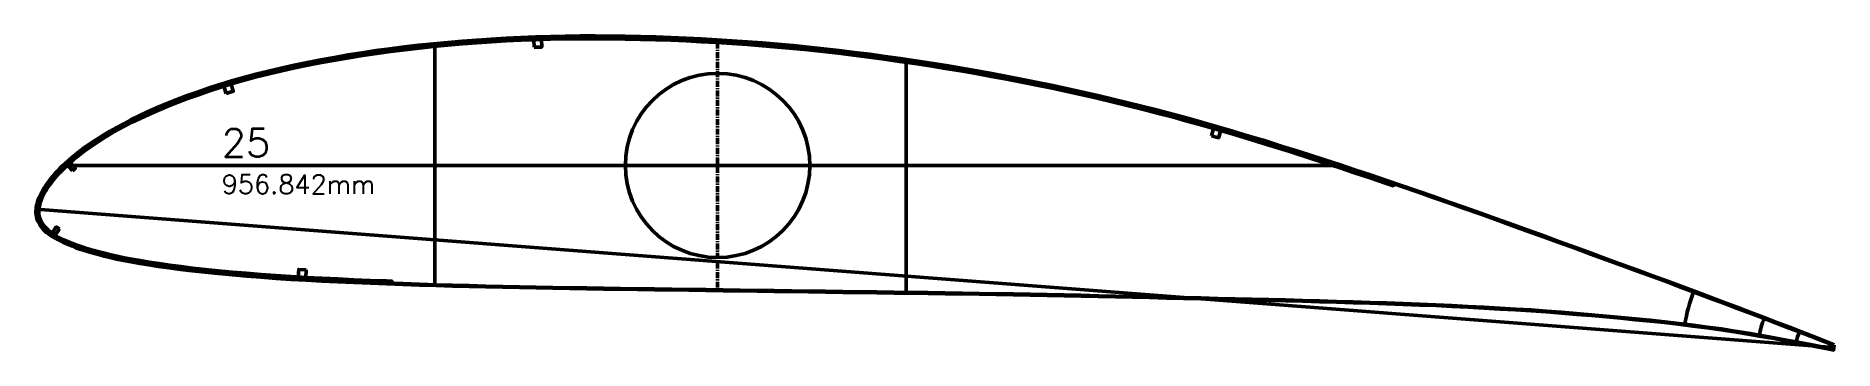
# Model space of a CAD drawing. Header units: metres. Extents: x -3 to 1074, y -15727 to -22.
# Drawn here: x -3 to 951, y -5198 to -5031 of the extents above; entities that cross this region are included whole.
import ezdxf
from ezdxf.enums import TextEntityAlignment as Align

# ---------------------------------------------------------------- set-up
doc = ezdxf.new("R2010")
doc.units = ezdxf.units.M
doc.linetypes.add('CENTER', pattern=[5.08, 3.175, -0.635, 0.635, -0.635])
for name, color, linetype, lineweight in [('FoilLayer', 7, 'Continuous', 50), ('StringerLayer', 7, 'Continuous', 50), ('SubLayer', 7, 'Continuous', 50), ('TextLayer', 7, 'Continuous', 50)]:
    doc.layers.add(name, color=color, linetype=linetype, lineweight=lineweight)
doc.styles.add('MSゴシック', font='romans')

msp = doc.modelspace()

# ---------------------------------------------------------------- texts
at = {"layer": 'TextLayer', "style": 'MSゴシック'}
msp.add_text('25', height=15, dxfattribs=at).set_placement((95.68, -5100), align=Align.BOTTOM_LEFT)
msp.add_text('956.842mm', height=10, dxfattribs=at).set_placement((95.68, -5105), align=Align.TOP_LEFT)

# ---------------------------------------------------------------- linework, layer by layer
at = {"layer": 'FoilLayer'}
for points in [[(951.28, -5195.22), (948.43, -5194.06), (943.85, -5192.29), (938.89, -5190.33), (933.48, -5188.22), (927.57, -5185.97), (921.22, -5183.54), (914.5, -5180.97), (907.46, -5178.28), (900.22, -5175.52), (892.91, -5172.76), (885.54, -5170.04), (878.07, -5167.22), (870.51, -5164.35), (862.83, -5161.49), (855.01, -5158.6), (847.06, -5155.69), (838.97, -5152.72), (830.74, -5149.71), (822.42, -5146.67), (814.04, -5143.61), (805.63, -5140.54), (797.22, -5137.48), (788.81, -5134.43), (780.4, -5131.39), (772, -5128.37), (763.62, -5125.37), (755.26, -5122.39), (746.94, -5119.44), (738.64, -5116.53), (730.34, -5113.65), (722.07, -5110.79), (713.81, -5107.97), (705.57, -5105.18), (697.34, -5102.43), (689.12, -5099.71), (680.9, -5097.03), (672.68, -5094.38), (664.49, -5091.75), (656.34, -5089.17), (648.25, -5086.65), (640.21, -5084.19), (632.21, -5081.8), (624.23, -5079.46), (616.26, -5077.18), (608.31, -5074.96), (600.36, -5072.8), (592.42, -5070.69), (584.49, -5068.65), (576.55, -5066.67), (568.6, -5064.74), (560.63, -5062.86), (552.64, -5061.04), (544.64, -5059.27), (536.63, -5057.55), (528.61, -5055.89), (520.57, -5054.28), (512.5, -5052.73), (504.42, -5051.22), (496.31, -5049.76), (488.18, -5048.36), (480.05, -5046.99), (471.91, -5045.68), (463.78, -5044.43), (455.64, -5043.22), (447.52, -5042.07), (439.4, -5040.98), (431.29, -5039.94), (423.17, -5038.96), (415.07, -5038.04), (406.96, -5037.18), (398.86, -5036.37), (390.76, -5035.62), (382.66, -5034.93), (374.56, -5034.3), (366.45, -5033.73), (358.34, -5033.22), (350.23, -5032.76), (342.13, -5032.36), (334.04, -5032.02), (325.96, -5031.74), (317.89, -5031.52), (309.83, -5031.36), (301.8, -5031.25), (293.8, -5031.21), (285.84, -5031.22), (277.94, -5031.31), (270.08, -5031.46), (262.25, -5031.7), (254.43, -5032.02), (246.61, -5032.4), (238.81, -5032.85), (231.04, -5033.38), (223.29, -5033.97), (215.57, -5034.63), (207.88, -5035.37), (200.24, -5036.17), (192.65, -5037.05), (185.11, -5038.01), (177.62, -5039.03), (170.19, -5040.13), (162.83, -5041.31), (155.53, -5042.58), (148.27, -5043.92), (141.11, -5045.31), (134.07, -5046.76), (127.18, -5048.28), (120.42, -5049.87), (113.79, -5051.55), (107.3, -5053.3), (100.94, -5055.13), (94.72, -5057.03), (88.65, -5058.99), (82.75, -5061.01), (77.03, -5063.09), (71.5, -5065.2), (66.19, -5067.33), (61.12, -5069.46), (56.32, -5071.58), (51.78, -5073.68), (47.51, -5075.76), (43.51, -5077.82), (39.77, -5079.84), (36.29, -5081.82), (33.04, -5083.75), (30.03, -5085.61), (27.24, -5087.43), (24.65, -5089.19), (22.26, -5090.9), (20.05, -5092.57), (17.99, -5094.2), (16.09, -5095.77), (14.32, -5097.3), (12.68, -5098.79), (11.16, -5100.23), (9.75, -5101.64), (8.44, -5103), (7.23, -5104.34), (6.1, -5105.64), (5.06, -5106.91), (4.09, -5108.15), (3.2, -5109.37), (2.37, -5110.56), (1.6, -5111.72), (0.89, -5112.85), (0.25, -5113.97), (-0.31, -5115.08), (-0.83, -5116.16), (-1.31, -5117.22), (-1.72, -5118.27), (-2.06, -5119.31), (-2.33, -5120.33), (-2.56, -5121.34), (-2.74, -5122.33), (-2.85, -5123.31), (-2.91, -5124.27), (-2.91, -5125.25), (-2.83, -5126.24), (-2.65, -5127.23), (-2.39, -5128.22), (-2.05, -5129.2), (-1.62, -5130.17), (-1.11, -5131.13), (-0.51, -5132.06), (0.17, -5132.97), (0.94, -5133.85), (1.78, -5134.71), (2.7, -5135.55), (3.69, -5136.37), (4.75, -5137.17), (5.9, -5137.93), (7.14, -5138.68), (8.45, -5139.41), (9.85, -5140.12), (11.34, -5140.83), (12.93, -5141.54), (14.62, -5142.25), (16.42, -5142.97), (18.33, -5143.7), (20.38, -5144.43), (22.58, -5145.15), (24.95, -5145.88), (27.49, -5146.61), (30.23, -5147.36), (33.19, -5148.13), (36.4, -5148.92), (39.86, -5149.71), (43.62, -5150.5), (47.69, -5151.28), (52.12, -5152.06), (56.93, -5152.85), (62.14, -5153.64), (67.73, -5154.44), (73.71, -5155.22), (80.06, -5155.98), (86.79, -5156.71), (93.86, -5157.43), (101.21, -5158.12), (108.77, -5158.8), (116.49, -5159.43), (124.33, -5160.01), (132.31, -5160.52), (140.47, -5160.98), (148.78, -5161.41), (157.2, -5161.82), (165.73, -5162.19), (174.38, -5162.54), (183.1, -5162.87), (191.86, -5163.2), (200.64, -5163.52), (209.4, -5163.8), (218.19, -5164.06), (227.03, -5164.29), (235.9, -5164.51), (244.79, -5164.72), (253.67, -5164.92), (262.54, -5165.1), (271.43, -5165.25), (280.36, -5165.39), (289.33, -5165.51), (298.32, -5165.65), (307.33, -5165.79), (316.35, -5165.92), (325.4, -5166.04), (334.46, -5166.16), (343.54, -5166.28), (352.61, -5166.41), (361.69, -5166.54), (370.76, -5166.68), (379.83, -5166.81), (388.9, -5166.93), (397.97, -5167.05), (407.05, -5167.17), (416.12, -5167.29), (425.2, -5167.42), (434.27, -5167.55), (443.34, -5167.68), (452.41, -5167.79), (461.49, -5167.91), (470.55, -5168.02), (479.6, -5168.15), (488.64, -5168.28), (497.68, -5168.42), (506.72, -5168.57), (515.75, -5168.72), (524.76, -5168.88), (533.77, -5169.05), (542.78, -5169.24), (551.81, -5169.44), (560.86, -5169.64), (569.92, -5169.84), (578.97, -5170.03), (588.03, -5170.22), (597.08, -5170.42), (606.12, -5170.63), (615.17, -5170.84), (624.22, -5171.05), (633.25, -5171.26), (642.27, -5171.47), (651.26, -5171.69), (660.24, -5171.92), (669.22, -5172.17), (678.21, -5172.42), (687.19, -5172.68), (696.12, -5172.94), (704.99, -5173.21), (713.8, -5173.5), (722.57, -5173.82), (731.3, -5174.15), (739.94, -5174.49), (748.49, -5174.88), (756.99, -5175.31), (765.48, -5175.78), (773.93, -5176.27), (782.31, -5176.75), (790.53, -5177.23), (798.58, -5177.8), (806.61, -5178.45), (814.64, -5179.11), (822.58, -5179.74), (830.41, -5180.43), (838.21, -5181.21), (845.99, -5181.99), (853.69, -5182.72), (861.27, -5183.49), (868.81, -5184.4), (876.4, -5185.38), (883.95, -5186.35), (891.3, -5187.33), (898.49, -5188.44), (905.65, -5189.63), (912.67, -5190.83), (919.45, -5192.01), (925.91, -5193.19), (932.02, -5194.34), (937.75, -5195.43), (943.07, -5196.46), (947.97, -5197.44), (951, -5198.08)], [(951.11, -5195.64), (948.27, -5194.48), (943.69, -5192.71), (938.73, -5190.75), (933.32, -5188.64), (927.41, -5186.39), (921.06, -5183.96), (914.34, -5181.39), (907.3, -5178.7), (900.06, -5175.94), (892.76, -5173.19), (885.38, -5170.46), (877.91, -5167.64), (870.36, -5164.77), (862.67, -5161.91), (854.86, -5159.02), (846.91, -5156.12), (838.81, -5153.15), (830.59, -5150.13), (822.26, -5147.09), (813.88, -5144.03), (805.48, -5140.97), (797.07, -5137.9), (788.66, -5134.85), (780.25, -5131.82), (771.85, -5128.8), (763.47, -5125.79), (755.11, -5122.81), (746.79, -5119.87), (738.49, -5116.96), (730.2, -5114.07), (721.92, -5111.21), (717.82, -5109.81), (717.48, -5110.81), (713.33, -5109.39), (705.1, -5106.6), (696.87, -5103.85), (688.66, -5101.14), (680.44, -5098.46), (672.23, -5095.8), (664.03, -5093.18), (655.89, -5090.61), (647.81, -5088.09), (639.78, -5085.63), (631.79, -5083.23), (623.82, -5080.9), (615.86, -5078.63), (607.91, -5076.41), (599.97, -5074.25), (592.05, -5072.15), (584.13, -5070.11), (576.2, -5068.12), (568.25, -5066.2), (560.29, -5064.32), (552.32, -5062.5), (544.33, -5060.74), (536.32, -5059.02), (528.31, -5057.36), (520.28, -5055.75), (512.23, -5054.2), (504.15, -5052.7), (496.05, -5051.24), (487.93, -5049.83), (479.81, -5048.47), (471.68, -5047.17), (463.56, -5045.91), (455.43, -5044.71), (447.32, -5043.56), (439.21, -5042.47), (431.11, -5041.43), (423, -5040.45), (414.91, -5039.53), (406.81, -5038.67), (398.72, -5037.86), (390.63, -5037.12), (382.54, -5036.43), (374.45, -5035.8), (366.36, -5035.23), (358.26, -5034.72), (350.16, -5034.26), (342.07, -5033.86), (333.99, -5033.52), (325.92, -5033.24), (317.86, -5033.02), (309.81, -5032.86), (301.79, -5032.75), (293.8, -5032.71), (285.86, -5032.72), (277.97, -5032.81), (270.13, -5032.96), (262.31, -5033.2), (254.5, -5033.51), (246.7, -5033.9), (238.91, -5034.35), (231.15, -5034.87), (223.41, -5035.46), (215.71, -5036.13), (208.04, -5036.86), (200.41, -5037.66), (192.84, -5038.54), (185.31, -5039.49), (177.84, -5040.52), (170.43, -5041.61), (163.09, -5042.79), (155.8, -5044.06), (148.56, -5045.39), (141.41, -5046.78), (134.4, -5048.23), (127.52, -5049.74), (120.78, -5051.33), (114.18, -5052.99), (107.72, -5054.74), (101.38, -5056.56), (95.18, -5058.46), (89.14, -5060.41), (83.26, -5062.42), (77.57, -5064.49), (72.06, -5066.59), (66.78, -5068.71), (61.73, -5070.83), (56.95, -5072.94), (52.43, -5075.03), (48.2, -5077.1), (44.23, -5079.14), (40.51, -5081.15), (37.05, -5083.11), (33.83, -5085.02), (30.85, -5086.87), (28.08, -5088.67), (25.52, -5090.41), (23.16, -5092.1), (20.98, -5093.75), (18.95, -5095.35), (17.07, -5096.91), (15.33, -5098.42), (13.72, -5099.88), (12.22, -5101.29), (10.83, -5102.67), (9.55, -5104.01), (8.36, -5105.32), (7.26, -5106.59), (6.24, -5107.83), (5.3, -5109.04), (4.43, -5110.22), (3.62, -5111.39), (2.87, -5112.52), (2.19, -5113.59), (1.59, -5114.65), (1.04, -5115.72), (0.53, -5116.78), (0.08, -5117.77), (-0.29, -5118.73), (-0.61, -5119.7), (-0.87, -5120.67), (-1.08, -5121.6), (-1.25, -5122.51), (-1.36, -5123.42), (-1.41, -5124.27), (-1.42, -5125.12), (-1.35, -5125.98), (-1.2, -5126.85), (-0.98, -5127.72), (-0.68, -5128.6), (-0.3, -5129.46), (0.15, -5130.32), (0.69, -5131.16), (1.31, -5131.99), (2.01, -5132.81), (2.79, -5133.61), (3.65, -5134.4), (4.58, -5135.17), (5.59, -5135.92), (6.68, -5136.65), (7.86, -5137.37), (9.13, -5138.07), (10.5, -5138.77), (11.96, -5139.46), (13.51, -5140.16), (15.18, -5140.86), (16.95, -5141.57), (18.84, -5142.28), (20.85, -5143), (23.02, -5143.72), (25.36, -5144.44), (27.89, -5145.17), (30.61, -5145.91), (33.55, -5146.68), (36.73, -5147.45), (40.17, -5148.24), (43.9, -5149.02), (47.95, -5149.8), (52.36, -5150.58), (57.16, -5151.36), (62.35, -5152.16), (67.92, -5152.95), (73.88, -5153.73), (80.23, -5154.49), (86.94, -5155.22), (94, -5155.93), (101.34, -5156.63), (108.89, -5157.3), (116.59, -5157.94), (124.42, -5158.51), (132.4, -5159.02), (140.55, -5159.48), (148.85, -5159.91), (157.27, -5160.32), (165.8, -5160.69), (174.43, -5161.04), (183.16, -5161.37), (186.08, -5161.48), (186.04, -5162.53), (191.88, -5162.75), (200.65, -5163.07), (209.42, -5163.35), (218.2, -5163.61), (227.04, -5163.84), (235.91, -5164.06), (244.8, -5164.27), (253.68, -5164.47), (262.55, -5164.65), (271.43, -5164.8), (280.36, -5164.94), (289.34, -5165.06), (298.33, -5165.2), (307.34, -5165.34), (316.36, -5165.47), (325.4, -5165.59), (334.47, -5165.71), (343.54, -5165.83), (352.62, -5165.96), (361.69, -5166.09), (370.77, -5166.23), (379.84, -5166.36), (388.9, -5166.48), (397.98, -5166.6), (407.05, -5166.72), (416.13, -5166.84), (425.2, -5166.97), (434.28, -5167.1), (443.35, -5167.23), (452.42, -5167.34), (461.49, -5167.46), (470.55, -5167.57), (479.6, -5167.7), (488.65, -5167.83), (497.69, -5167.97), (506.73, -5168.12), (515.76, -5168.27), (524.77, -5168.43), (533.78, -5168.6), (542.79, -5168.79), (551.82, -5168.99), (560.87, -5169.19), (569.92, -5169.39), (578.98, -5169.58), (588.04, -5169.77), (597.09, -5169.97), (606.14, -5170.18), (615.18, -5170.39), (624.23, -5170.6), (633.26, -5170.81), (642.28, -5171.02), (651.28, -5171.24), (660.26, -5171.47), (669.24, -5171.72), (678.23, -5171.97), (687.2, -5172.23), (696.14, -5172.49), (705.01, -5172.76), (713.81, -5173.05), (722.58, -5173.37), (731.31, -5173.7), (739.96, -5174.04), (748.51, -5174.43), (757.02, -5174.86), (765.51, -5175.33), (773.96, -5175.82), (782.34, -5176.3), (790.56, -5176.78), (798.62, -5177.35), (806.64, -5178), (814.67, -5178.66), (822.62, -5179.3), (830.46, -5179.99), (838.25, -5180.76), (846.03, -5181.54), (853.73, -5182.27), (861.32, -5183.05), (868.86, -5183.95), (876.46, -5184.93), (884.01, -5185.9), (891.37, -5186.88), (898.57, -5188), (905.72, -5189.18), (912.75, -5190.39), (919.53, -5191.57), (925.99, -5192.74), (932.1, -5193.9), (937.83, -5194.98), (943.16, -5196.02), (948.06, -5197), (951.09, -5197.64)]]:
    msp.add_lwpolyline(points, close=True, dxfattribs=at)
at = {"layer": 'StringerLayer'}
for points in [[(261.48, -5037.23), (265.47, -5037.11), (265.35, -5033.11), (261.35, -5033.23), (261.48, -5037.23)], [(97.99, -5061.78), (101.82, -5060.61), (100.65, -5056.79), (96.82, -5057.95), (97.99, -5061.78)], [(620.84, -5084.2), (624.68, -5085.32), (625.8, -5081.48), (621.96, -5080.36), (620.84, -5084.2)], [(16.43, -5102.81), (17.92, -5101.47), (15.23, -5098.51), (13.75, -5099.85), (16.43, -5102.81)], [(9.52, -5133.74), (7.86, -5132.62), (5.63, -5135.95), (7.3, -5137.06), (9.52, -5133.74)], [(140.52, -5155.47), (136.52, -5155.25), (136.3, -5159.24), (140.29, -5159.47), (140.52, -5155.47)]]:
    msp.add_lwpolyline(points, dxfattribs=at)
at = {"layer": 'SubLayer'}
for p, q in [((208.82, -5036.79), (208.82, -5163.33)), ((458.82, -5045.21), (458.82, -5167.42)), ((685.17, -5100), (13.59, -5100)), ((-2.85, -5123.25), (951.17, -5196.66))]:
    msp.add_line(p, q, dxfattribs=at)
at = {"layer": 'SubLayer', "linetype": 'CENTER'}
msp.add_line((358.82, -5034.75), (358.82, -5166.05), dxfattribs=at)
at = {"layer": 'SubLayer'}
for radius, start, end in [(80, 158.40286, 171.168), (40, 157.49079, 170.72757), (20, 155.89611, 171.68801)]:
    msp.add_arc((951.17, -5196.66), radius, start, end, dxfattribs=at)
msp.add_ellipse((358.82, -5100), major_axis=(48.95, 0), ratio=0.999035, dxfattribs=at)

msp.set_redraw_order([(e.dxf.handle, doc.entitydb.next_handle()) for e in msp.query("TEXT MTEXT ATTDEF DIMENSION ARC_DIMENSION")])  # texts and dimensions are drawn at this point

doc.saveas('drawing.dxf')
